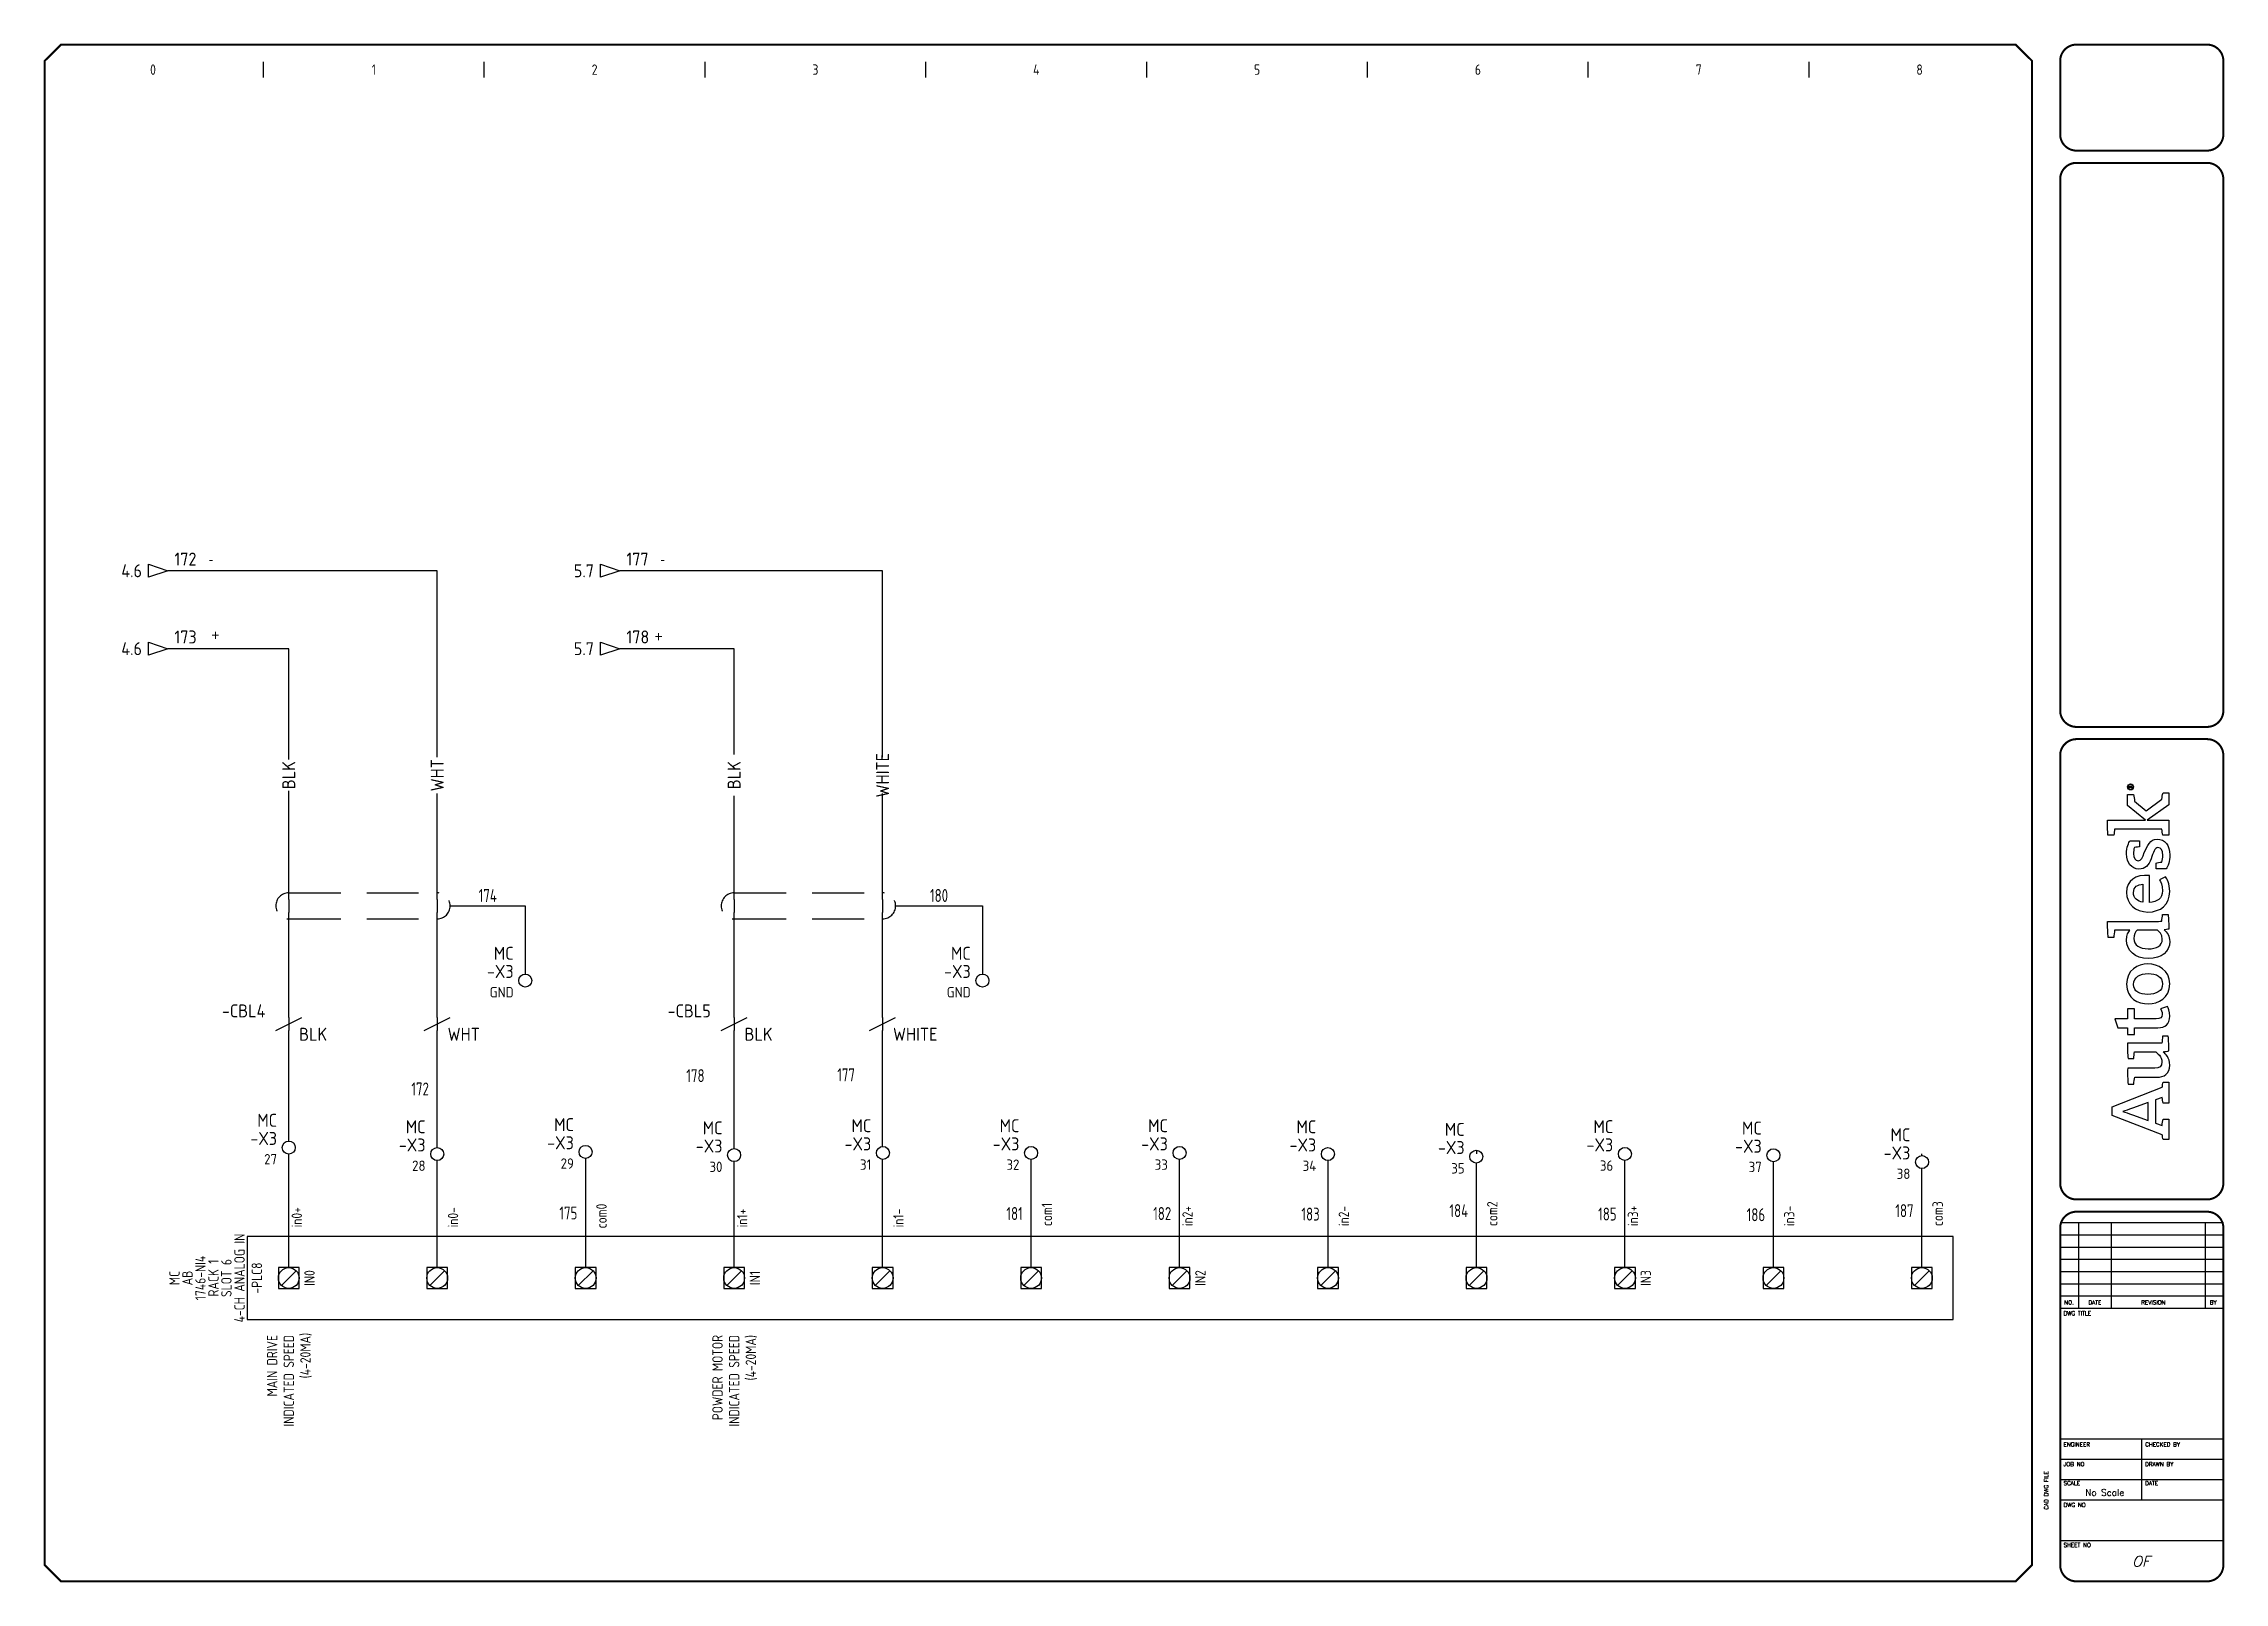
# Model space of a CAD drawing. Extents: x 0 to 840, y 0 to 593.
import ezdxf
from ezdxf.enums import TextEntityAlignment as Align

# ---------------------------------------------------------------- set-up
doc = ezdxf.new("R2010")
doc.units = 0
doc.header["$LTSCALE"] = 10
doc.header["$MEASUREMENT"] = 0
doc.linetypes.add('DASHED', pattern=[0.75, 0.5, -0.25])
for name, color, linetype in [('BLK_1.0mm^2', 7, 'Continuous'), ('DESC', 150, 'Continuous'), ('GRN_2.5mm^2', 3, 'Continuous'), ('GRY_0.5mm^2', 9, 'Continuous'), ('LAYER_1', 160, 'Continuous'), ('LINK', 9, 'DASHED'), ('LOC', 8, 'Continuous'), ('MISC', 7, 'Continuous'), ('SYMS', 7, 'Continuous'), ('TAGS', 150, 'Continuous'), ('TERMS', 123, 'Continuous'), ('TITLE', 7, 'Continuous'), ('WHT_1.0mm^2', 7, 'Continuous'), ('WIRENO', 72, 'Continuous'), ('WIREREF_DEST', 52, 'Continuous'), ('XREF', 7, 'Continuous')]:
    doc.layers.add(name, color=color, linetype=linetype)
doc.styles.add('ITALIC', font='ITALIC')
doc.styles.add('SIMPLEX', font='simplex')
doc.styles.add('WD_IEC', font='isocp2.shx', dxfattribs={"width": 0.9, "height": 4})

msp = doc.modelspace()

# ---------------------------------------------------------------- texts
at = {"ltscale": 4}
for s, p in [('-', (63.96, 392.41)), ('-', (237.75, 392.41)), ('+', (64.95, 363.24)), ('+', (235.58, 362.72))]:
    msp.add_text(s, height=4, dxfattribs=at).set_placement(p)

# ---------------------------------------------------------------- blocks, each defined once
blk = doc.blocks.new('PLCIO_4CA3')
at = {"layer": 'SYMS', "ltscale": 4}
for p, q in [((-16, 16), (-16, -16)), ((640.65, 16), (-16, 16)), ((640.65, -16), (640.65, 16)), ((-16, -16), (640.65, -16))]:
    blk.add_line(p, q, dxfattribs=at)
at = {"layer": 'SYMS'}
for p, q in [((-4, 4), (-4, -4)), ((4, 4), (-4, 4)), ((-4, 4), (-4, -4)), ((4, 4), (-4, 4)), ((-2.83, -2.83), (2.83, 2.83)), ((4, -4), (4, 4)), ((4, -4), (4, 4)), ((53.15, 4), (53.15, -4)), ((61.15, 4), (53.15, 4)), ((53.15, 4), (53.15, -4)), ((61.15, 4), (53.15, 4)), ((54.32, -2.83), (59.98, 2.83)), ((61.15, -4), (61.15, 4)), ((61.15, -4), (61.15, 4)), ((110.3, 4), (110.3, -4)), ((118.3, 4), (110.3, 4)), ((110.3, 4), (110.3, -4)), ((118.3, 4), (110.3, 4)), ((111.47, -2.83), (117.13, 2.83)), ((118.3, -4), (118.3, 4)), ((118.3, -4), (118.3, 4)), ((167.45, 4), (167.45, -4)), ((175.45, 4), (167.45, 4)), ((167.45, 4), (167.45, -4)), ((175.45, 4), (167.45, 4)), ((168.62, -2.83), (174.28, 2.83)), ((175.45, -4), (175.45, 4)), ((175.45, -4), (175.45, 4)), ((224.6, 4), (224.6, -4)), ((232.6, 4), (224.6, 4)), ((224.6, 4), (224.6, -4)), ((232.6, 4), (224.6, 4)), ((225.77, -2.83), (231.43, 2.83)), ((232.6, -4), (232.6, 4)), ((232.6, -4), (232.6, 4)), ((281.75, 4), (281.75, -4)), ((289.75, 4), (281.75, 4)), ((281.75, 4), (281.75, -4)), ((289.75, 4), (281.75, 4)), ((282.92, -2.83), (288.58, 2.83)), ((289.75, -4), (289.75, 4)), ((289.75, -4), (289.75, 4)), ((338.9, 4), (338.9, -4)), ((346.9, 4), (338.9, 4)), ((338.9, 4), (338.9, -4)), ((346.9, 4), (338.9, 4)), ((340.07, -2.83), (345.73, 2.83)), ((346.9, -4), (346.9, 4)), ((346.9, -4), (346.9, 4)), ((396.05, 4), (396.05, -4)), ((404.05, 4), (396.05, 4)), ((396.05, 4), (396.05, -4)), ((404.05, 4), (396.05, 4)), ((397.22, -2.83), (402.88, 2.83)), ((404.05, -4), (404.05, 4)), ((404.05, -4), (404.05, 4)), ((453.2, 4), (453.2, -4)), ((461.2, 4), (453.2, 4)), ((453.2, 4), (453.2, -4)), ((461.2, 4), (453.2, 4)), ((454.37, -2.83), (460.03, 2.83)), ((461.2, -4), (461.2, 4)), ((461.2, -4), (461.2, 4)), ((510.35, 4), (510.35, -4)), ((518.35, 4), (510.35, 4)), ((510.35, 4), (510.35, -4)), ((518.35, 4), (510.35, 4)), ((511.52, -2.83), (517.18, 2.83)), ((518.35, -4), (518.35, 4)), ((518.35, -4), (518.35, 4)), ((567.5, 4), (567.5, -4)), ((575.5, 4), (567.5, 4)), ((567.5, 4), (567.5, -4)), ((575.5, 4), (567.5, 4)), ((568.67, -2.83), (574.33, 2.83)), ((575.5, -4), (575.5, 4)), ((575.5, -4), (575.5, 4)), ((624.65, 4), (624.65, -4)), ((632.65, 4), (624.65, 4)), ((624.65, 4), (624.65, -4)), ((632.65, 4), (624.65, 4)), ((625.82, -2.83), (631.48, 2.83)), ((632.65, -4), (632.65, 4)), ((632.65, -4), (632.65, 4)), ((-4, -4), (4, -4)), ((-4, -4), (4, -4)), ((53.15, -4), (61.15, -4)), ((53.15, -4), (61.15, -4)), ((110.3, -4), (118.3, -4)), ((110.3, -4), (118.3, -4)), ((167.45, -4), (175.45, -4)), ((167.45, -4), (175.45, -4)), ((224.6, -4), (232.6, -4)), ((224.6, -4), (232.6, -4)), ((281.75, -4), (289.75, -4)), ((281.75, -4), (289.75, -4)), ((338.9, -4), (346.9, -4)), ((338.9, -4), (346.9, -4)), ((396.05, -4), (404.05, -4)), ((396.05, -4), (404.05, -4)), ((453.2, -4), (461.2, -4)), ((453.2, -4), (461.2, -4)), ((510.35, -4), (518.35, -4)), ((510.35, -4), (518.35, -4)), ((567.5, -4), (575.5, -4)), ((567.5, -4), (575.5, -4)), ((624.65, -4), (632.65, -4)), ((624.65, -4), (632.65, -4))]:
    blk.add_line(p, q, dxfattribs=at)
for centre in [(0, 0), (57.15, 0), (114.3, 0), (171.45, 0), (228.6, 0), (285.75, 0), (342.9, 0), (400.05, 0), (457.2, 0), (514.35, 0), (571.5, 0), (628.65, 0)]:
    blk.add_circle(centre, 4, dxfattribs=at)
at = {"layer": 'SYMS', "style": 'WD_IEC', "width": 0.9}
for tag, p in [('TERMDESC01', (1.08, 6)), ('TERMDESC02', (61.23, 6)), ('TERMDESC03', (118.38, 6)), ('TERMDESC04', (172.53, 6)), ('TERMDESC05', (232.68, 6)), ('TERMDESC06', (289.83, 6)), ('TERMDESC07', (343.98, 6)), ('TERMDESC08', (404.13, 6)), ('TERMDESC09', (461.28, 6)), ('TERMDESC10', (515.43, 6)), ('TERMDESC11', (575.58, 6)), ('TERMDESC12', (632.73, 6))]:
    blk.add_attdef(tag, text='', height=4, rotation=90, dxfattribs=at).set_placement(p, align=Align.TOP_LEFT)
at = {"layer": 'SYMS', "style": 'WD_IEC'}
for tag, width, p in [('INST', 0.8, (-47, 0)), ('LOC', 0.8, (-42, 0)), ('MFG', 0.8, (-37, 0)), ('CAT', 0.8, (-32, 0)), ('LINE1', 0.9, (-27, 0)), ('LINE2', 0.9, (-22, 0)), ('DESC', 0.9, (-16.95, 0)), ('TAG', 0.8, (-10.29, 0)), ('TERM01', 0.9, (-6, 0)), ('TERM01', 0.9, (-5, 0)), ('TERM02', 0.9, (51.15, 0)), ('TERM03', 0.9, (108.3, 0)), ('TERM04', 0.9, (165.45, 0)), ('TERM05', 0.9, (222.6, 0)), ('TERM06', 0.9, (279.75, 0)), ('TERM07', 0.9, (336.9, 0)), ('TERM08', 0.9, (394.05, 0)), ('TERM09', 0.9, (451.2, 0)), ('TERM10', 0.9, (508.35, 0)), ('TERM11', 0.9, (565.5, 0)), ('TERM12', 0.9, (622.65, 0))]:
    blk.add_attdef(tag, text='', height=4, rotation=90, dxfattribs=dict(at, width=width)).set_placement(p, align=Align.CENTER)
at = {"layer": 'SYMS', "style": 'WD_IEC', "width": 0.9, "flags": 1}
for tag, p in [('X2TERM01', (0, 4)), ('X2TERM02', (57.15, 4)), ('X2TERM03', (114.3, 4)), ('X2TERM04', (171.45, 4)), ('X2TERM05', (228.6, 4)), ('X2TERM06', (285.75, 4)), ('X2TERM07', (342.9, 4)), ('X2TERM08', (400.05, 4)), ('X2TERM09', (457.2, 4)), ('X2TERM10', (514.35, 4)), ('X2TERM11', (571.5, 4)), ('X2TERM12', (628.65, 4))]:
    blk.add_attdef(tag, text='', height=0.64, rotation=90, dxfattribs=at).set_placement(p, align=Align.RIGHT)
at = {"layer": 'SYMS', "style": 'WD_IEC', "width": 0.8}
for tag, p in [('TAGA01', (6, 0)), ('TAGA04', (177.45, 0)), ('TAGA07', (348.9, 0)), ('TAGA10', (520.35, 0))]:
    blk.add_attdef(tag, text='', height=4, rotation=90, dxfattribs=at).set_placement(p, align=Align.TOP_CENTER)
at = {"layer": 'SYMS', "linetype": 'Continuous', "style": 'WD_IEC', "width": 0.9, "flags": 9}
blk.add_attdef('ASSYCODE', text='', height=0.64, rotation=90, dxfattribs=at).set_placement((-34.28, -7.36), align=Align.CENTER)
at = {"layer": 'SYMS', "style": 'WD_IEC', "width": 0.9}
for tag, p in [('DESCA01', (-3, -37)), ('DESCB01', (2, -37)), ('DESCC01', (7, -37)), ('DESCD01', (12, -37)), ('DESCE01', (17, -37)), ('DESCA04', (168.45, -37)), ('DESCB04', (173.45, -37)), ('DESCC04', (178.45, -37)), ('DESCD04', (183.45, -37)), ('DESCE04', (188.45, -37)), ('DESCA07', (339.9, -37)), ('DESCB07', (344.9, -37)), ('DESCC07', (349.9, -37)), ('DESCD07', (354.9, -37)), ('DESCE07', (359.9, -37)), ('DESCA10', (511.35, -37)), ('DESCB10', (516.35, -37)), ('DESCC10', (521.35, -37)), ('DESCD10', (526.35, -37)), ('DESCE10', (531.35, -37))]:
    blk.add_attdef(tag, text='', height=4, rotation=90, dxfattribs=at).set_placement(p, align=Align.RIGHT)
blk = doc.blocks.new('VW02')
for p, q in [((-2.5, -1.25), (2.5, 1.25)), ((0, 1.25), (0, -1.25))]:
    blk.add_line(p, q)
at = {"style": 'WD_IEC', "flags": 1}
for tag, height, p in [('INST', 2.5, (-4.5, 8.25)), ('LOC', 2.5, (-4.5, 4.75)), ('XREF', 2.7, (-4.5, -3.75)), ('DESC1', 2.5, (-4.5, -7.75)), ('DESC3', 2.5, (-4.5, -14.75)), ('DESC2', 2.5, (-4.5, -11.25))]:
    blk.add_attdef(tag, text='', height=height, dxfattribs=at).set_placement(p, align=Align.RIGHT)
at = {"style": 'WD_IEC'}
blk.add_attdef('TAG2', text='', height=2.5, dxfattribs=at).set_placement((-4.5, 1.25), align=Align.RIGHT)
at = {"style": 'WD_IEC', "flags": 1}
for tag, p, height in [('X4LINK', (-1, 0), 0.32), ('X2TERM01', (0, 1.25), 0.32), ('X1LINK', (1, 0), 0.32), ('X8TERM01', (0, -1.25), 0.32), ('FAMILY', (3.06, -11.76), 1)]:
    blk.add_attdef(tag, p, '', height=height, dxfattribs=at)
at = {"style": 'WD_IEC'}
blk.add_attdef('RATING1', text='', height=2.5, dxfattribs=at).set_placement((2, -2), align=Align.MIDDLE_LEFT)
blk = doc.blocks.new('VT0_LGENERIC')
at = {"style": 'WD_IEC'}
blk.add_attdef('COLOR', text='', height=2.5, rotation=90, dxfattribs=at).set_placement((0, 0), align=Align.MIDDLE_CENTER)
at = {"style": 'WD_IEC', "flags": 1}
for tag, p, height in [('X2TERM01', (0, 4), 0.16), ('X2_TINY_DOT_DONT_REMOVE', (0, 4), 0.0001), ('X8TERM01', (0, -4), 0.16), ('X8_TINY_DOT_DONT_REMOVE', (0, -4), 0.0001)]:
    blk.add_attdef(tag, p, '', height=height, rotation=90, dxfattribs=at)
blk = doc.blocks.new('VW01')
for p, q in [((-2.5, -1.25), (2.5, 1.25)), ((0, 1.25), (0, -1.25))]:
    blk.add_line(p, q)
at = {"style": 'WD_IEC', "flags": 1}
for tag, height, p in [('INST', 2.5, (-4.5, 8.25)), ('LOC', 2.5, (-4.5, 4.75)), ('XREF', 2.7, (-4.5, -3.75)), ('DESC1', 2.5, (-4.5, -7.75)), ('DESC3', 2.5, (-4.5, -14.75)), ('DESC2', 2.5, (-4.5, -11.25))]:
    blk.add_attdef(tag, text='', height=height, dxfattribs=at).set_placement(p, align=Align.RIGHT)
at = {"style": 'WD_IEC'}
blk.add_attdef('TAG1', text='', height=2.5, dxfattribs=at).set_placement((-4.5, 1.25), align=Align.RIGHT)
at = {"style": 'WD_IEC', "flags": 1}
for tag, p, height in [('X4LINK', (-1, 0), 0.32), ('X2TERM01', (0, 1.25), 0.32), ('X1LINK', (1, 0), 0.32), ('X8TERM01', (0, -1.25), 0.32), ('MFG', (3.06, -7.26), 1), ('CAT', (3.06, -8.76), 1), ('ASSYCODE', (3.06, -10.26), 1), ('FAMILY', (3.06, -11.76), 1), ('CATDESC', (3.06, -13.26), 1)]:
    blk.add_attdef(tag, p, '', height=height, dxfattribs=at)
at = {"style": 'WD_IEC'}
blk.add_attdef('RATING1', text='', height=2.5, dxfattribs=at).set_placement((2, -2), align=Align.MIDDLE_LEFT)
blk = doc.blocks.new('VS0_11')
blk.add_line((0, 1.25), (0, -1.25))
at = {"linetype": 'DASHED'}
blk.add_arc((0, 0), 2.5, 90, 270, dxfattribs=at)
at = {"style": 'WD_IEC', "flags": 1}
for tag, p in [('X1LINKR', (0, 2.5)), ('X2TERM01', (0, 1.25)), ('X8TERM01', (0, -1.25)), ('X1LINKL', (0, -2.5))]:
    blk.add_attdef(tag, p, '', height=0.32, dxfattribs=at)
blk = doc.blocks.new('VS0_21')
blk.add_line((0, 1.25), (0, -1.25))
at = {"linetype": 'DASHED'}
blk.add_arc((0, 0), 2.5, 270, 90, dxfattribs=at)
at = {"style": 'WD_IEC', "flags": 1}
blk.add_attdef('X1TERMDESC02', text='', height=2, rotation=90, dxfattribs=at).set_placement((3.76, 0.25), align=Align.TOP_LEFT)
for tag, p in [('WD_NOTJUMPERED', (2.5, 1.79)), ('X1TERM02', (2.5, 0))]:
    blk.add_attdef(tag, p, '', height=0.32, rotation=90, dxfattribs=at)
for tag, p in [('X4LINKR', (0, 2.5)), ('X2TERM01', (0, 1.25)), ('X8TERM01', (0, -1.25)), ('X4LINKL', (0, -2.5))]:
    blk.add_attdef(tag, p, '', height=0.32, dxfattribs=at)
blk = doc.blocks.new('AI9-BLK2')
at = {"layer": 'LAYER_1', "color": 7}
blk.add_circle((0, 0), 2.03, dxfattribs=at)
blk.add_open_spline([(1.7, 0), (1.7, -1), (1, -1.8), (0, -1.8), (-1, -1.8), (-1.7, -1), (-1.7, 0), (-1.7, 1), (-1, 1.8), (0, 1.8), (1, 1.8), (1.7, 1), (1.7, 0)], degree=3, knots=[0, 0, 0, 0, 1, 1, 1, 2, 2, 2, 3, 3, 3, 4, 4, 4, 4], dxfattribs=at)
blk = doc.blocks.new('AI9-BLK1')
at = {"layer": 'LAYER_1', "color": 7}
for points, knots in [([(0.7, -1.1), (0.7, -1.1), (0.2, -0.4), (0.2, -0.4), (0.1, -0.2), (0, -0.2), (-0.1, -0.1), (0.3, 0), (0.5, 0.2), (0.5, 0.5), (0.5, 0.8), (0.3, 1.1), (-0.2, 1.1), (-0.2, 1.1), (-0.8, 1.1), (-0.8, 1.1), (-0.8, 1.1), (-0.8, -1.1), (-0.8, -1.1), (-0.8, -1.1), (-0.5, -1.1), (-0.5, -1.1), (-0.5, -1.1), (-0.5, -0.1), (-0.5, -0.1), (-0.4, -0.1), (-0.3, -0.2), (-0.2, -0.3), (-0.2, -0.3), (0.3, -1.1), (0.3, -1.1), (0.3, -1.1), (0.7, -1.1), (0.7, -1.1)], [0, 0, 0, 0, 1, 1, 1, 2, 2, 2, 3, 3, 3, 4, 4, 4, 5, 5, 5, 6, 6, 6, 7, 7, 7, 8, 8, 8, 9, 9, 9, 10, 10, 10, 11, 11, 11, 11]), ([(0.2, 0.5), (0.2, 0.2), (-0.1, 0.1), (-0.3, 0.1), (-0.3, 0.1), (-0.5, 0.1), (-0.5, 0.1), (-0.5, 0.1), (-0.5, 0.8), (-0.5, 0.8), (-0.5, 0.8), (-0.2, 0.8), (-0.2, 0.8), (0.1, 0.8), (0.2, 0.7), (0.2, 0.5)], [0, 0, 0, 0, 1, 1, 1, 2, 2, 2, 3, 3, 3, 4, 4, 4, 5, 5, 5, 5])]:
    blk.add_open_spline(points, degree=3, knots=knots, dxfattribs=at)
blk = doc.blocks.new('LOGO')
for points, knots in [([(35.2, 4.3), (35.2, 4.3), (22.1, 38.1), (22.1, 38.1), (22.1, 38.1), (16.1, 38.1), (16.1, 38.1), (16.1, 38.1), (3.2, 4.3), (3.2, 4.3), (2.2, 4.2), (0.9, 4), (0, 3.7), (0, 3.7), (0, 0), (0, 0), (0, 0), (13.7, 0), (13.7, 0), (13.7, 0), (13.7, 3.7), (13.7, 3.7), (12.4, 4), (10.9, 4.3), (9.5, 4.4), (9.5, 4.4), (11.1, 8.8), (11.1, 8.8), (11.1, 8.8), (26.8, 8.8), (26.8, 8.8), (26.8, 8.8), (28.4, 4.3), (28.4, 4.3), (27, 4.2), (25.8, 4), (24.5, 3.7), (24.5, 3.7), (24.5, 0), (24.5, 0), (24.5, 0), (38.7, 0), (38.7, 0), (38.7, 0), (38.7, 3.7), (38.7, 3.7), (37.9, 3.9), (36, 4.3), (35.2, 4.3)], [0, 0, 0, 0, 1, 1, 1, 2, 2, 2, 3, 3, 3, 4, 4, 4, 5, 5, 5, 6, 6, 6, 7, 7, 7, 8, 8, 8, 9, 9, 9, 10, 10, 10, 11, 11, 11, 12, 12, 12, 13, 13, 13, 14, 14, 14, 15, 15, 15, 16, 16, 16, 16]), ([(12.8, 13.8), (12.8, 13.8), (16.6, 24.3), (16.6, 24.3), (17.8, 27.5), (18.2, 28.8), (18.8, 30.9), (18.8, 30.9), (18.9, 30.9), (18.9, 30.9), (19.6, 28.9), (20, 27.5), (21.1, 24.3), (21.1, 24.3), (24.9, 13.8), (24.9, 13.8), (24.9, 13.8), (12.8, 13.8), (12.8, 13.8)], [0, 0, 0, 0, 1, 1, 1, 2, 2, 2, 3, 3, 3, 4, 4, 4, 5, 5, 5, 6, 6, 6, 6]), ([(70.8, 23.1), (70.8, 23.1), (70.8, 27.7), (70.8, 27.7), (70.8, 27.7), (75.3, 27.7), (75.3, 27.7), (75.3, 27.7), (75.3, 34.3), (75.3, 34.3), (75.3, 34.3), (81.3, 36.2), (81.3, 36.2), (81.3, 36.2), (81.3, 27.7), (81.3, 27.7), (81.3, 27.7), (88, 27.7), (88, 27.7), (88, 27.7), (88, 23.1), (88, 23.1), (88, 23.1), (81.3, 23.1), (81.3, 23.1), (81.3, 23.1), (81.3, 8.4), (81.3, 8.4), (81.3, 5.6), (82.1, 4.3), (84.3, 4.3), (86, 4.3), (87.5, 5.1), (88, 5.5), (88, 5.5), (89.7, 0.9), (89.7, 0.9), (88.7, 0.3), (86.5, -0.7), (83.2, -0.7), (77.6, -0.7), (75.3, 2.4), (75.3, 7.4), (75.3, 7.4), (75.3, 23.1), (75.3, 23.1), (75.3, 23.1), (70.8, 23.1), (70.8, 23.1)], [0, 0, 0, 0, 1, 1, 1, 2, 2, 2, 3, 3, 3, 4, 4, 4, 5, 5, 5, 6, 6, 6, 7, 7, 7, 8, 8, 8, 9, 9, 9, 10, 10, 10, 11, 11, 11, 12, 12, 12, 13, 13, 13, 14, 14, 14, 15, 15, 15, 16, 16, 16, 16]), ([(147.1, 4.7), (147.1, 5.4), (147, 6.1), (147, 6.9), (147, 6.9), (147, 41.1), (147, 41.1), (143.4, 41.2), (139.3, 41), (136.1, 40.7), (136.1, 40.7), (136.1, 37), (136.1, 37), (137.7, 36.8), (139.6, 36.6), (141, 36.4), (141, 36.4), (141, 36.4), (141, 36.4), (141, 36.4), (141, 26.2), (141, 26.2), (140, 27.1), (138, 28.4), (134.3, 28.4), (127.3, 28.4), (122, 22.6), (122, 13.8), (122, 4.5), (126.6, -0.7), (133.4, -0.7), (137.1, -0.7), (139.6, 1.1), (141.3, 3.1), (141.3, 2.1), (141.6, 0.6), (141.8, 0), (145.2, -0.2), (148.7, 0.1), (151.7, 0.4), (151.7, 0.4), (151.7, 4.1), (151.7, 4.1), (150.2, 4.2), (148.4, 4.5), (147.1, 4.7)], [0, 0, 0, 0, 1, 1, 1, 2, 2, 2, 3, 3, 3, 4, 4, 4, 5, 5, 5, 6, 6, 6, 7, 7, 7, 8, 8, 8, 9, 9, 9, 10, 10, 10, 11, 11, 11, 12, 12, 12, 13, 13, 13, 14, 14, 14, 15, 15, 15, 15]), ([(229.4, 4.6), (229.4, 4.6), (221.5, 15.2), (221.5, 15.2), (221.5, 15.2), (228, 23), (228, 23), (229.4, 23.1), (231.3, 23.3), (232.4, 23.6), (232.4, 23.6), (232.4, 27.7), (232.4, 27.7), (232.4, 27.7), (225, 27.7), (225, 27.7), (225, 27.7), (215.2, 15.6), (215.2, 15.6), (215.2, 15.6), (215.2, 41.2), (215.2, 41.2), (211.8, 41.3), (208.2, 41.2), (205.1, 40.9), (205.1, 40.9), (205.1, 36.9), (205.1, 36.9), (206.5, 36.8), (208, 36.6), (209.1, 36.5), (209.1, 36.5), (209.1, 4.5), (209.1, 4.5), (207.8, 4.4), (206.3, 4.2), (205.1, 4), (205.1, 4), (205.1, 0), (205.1, 0), (205.1, 0), (215.2, 0), (215.2, 0), (215.2, 0), (215.2, 14.5), (215.2, 14.5), (215.2, 14.5), (225.6, 0), (225.6, 0), (225.6, 0), (233.7, 0), (233.7, 0), (233.7, 0), (233.7, 3.8), (233.7, 3.8), (232.2, 4.2), (230.6, 4.4), (229.4, 4.6)], [0, 0, 0, 0, 1, 1, 1, 2, 2, 2, 3, 3, 3, 4, 4, 4, 5, 5, 5, 6, 6, 6, 7, 7, 7, 8, 8, 8, 9, 9, 9, 10, 10, 10, 11, 11, 11, 12, 12, 12, 13, 13, 13, 14, 14, 14, 15, 15, 15, 16, 16, 16, 17, 17, 17, 18, 18, 18, 19, 19, 19, 19]), ([(59.7, -0.1), (59.5, 0.6), (59.2, 2.6), (59.1, 3.8), (57.8, 2), (54.9, -0.7), (50.2, -0.7), (44.2, -0.7), (42, 3.1), (42, 8.1), (42, 8.1), (42, 22.9), (42, 22.9), (40.6, 23.2), (38.8, 23.4), (37.3, 23.5), (37.3, 23.5), (37.3, 27.3), (37.3, 27.3), (40.3, 27.6), (44.4, 27.8), (48, 27.6), (48, 27.6), (48, 9.3), (48, 9.3), (48, 6.2), (49.1, 4.5), (52.3, 4.5), (55.8, 4.5), (58.4, 7.9), (59, 8.6), (59, 8.6), (59, 23), (59, 23), (57.8, 23.2), (56, 23.4), (54.6, 23.5), (54.6, 23.5), (54.6, 27.3), (54.6, 27.3), (57.6, 27.7), (61.5, 27.8), (65, 27.7), (65, 27.7), (65, 4.6), (65, 4.6), (66.3, 4.4), (68.1, 4.2), (69.6, 4.1), (69.6, 4.1), (69.6, 0.3), (69.6, 0.3), (66.7, 0), (63, -0.2), (59.7, -0.1)], [0, 0, 0, 0, 1, 1, 1, 2, 2, 2, 3, 3, 3, 4, 4, 4, 5, 5, 5, 6, 6, 6, 7, 7, 7, 8, 8, 8, 9, 9, 9, 10, 10, 10, 11, 11, 11, 12, 12, 12, 13, 13, 13, 14, 14, 14, 15, 15, 15, 16, 16, 16, 17, 17, 17, 18, 18, 18, 18]), ([(104.8, -0.7), (95.2, -0.7), (91.4, 7), (91.4, 13.8), (91.4, 20.6), (95.1, 28.4), (104.6, 28.4), (114.1, 28.4), (118.3, 20.8), (118.3, 14), (118.3, 7.2), (114.2, -0.7), (104.8, -0.7)], [0, 0, 0, 0, 1, 1, 1, 2, 2, 2, 3, 3, 3, 4, 4, 4, 4]), ([(104.5, 23.6), (99.6, 23.6), (97.8, 19.5), (97.8, 14), (97.8, 8.5), (99.9, 4.1), (104.8, 4.1), (109.8, 4.1), (111.8, 8.2), (111.8, 13.8), (111.8, 19.3), (109.5, 23.6), (104.5, 23.6)], [0, 0, 0, 0, 1, 1, 1, 2, 2, 2, 3, 3, 3, 4, 4, 4, 4]), ([(141, 7.6), (140.3, 6.7), (138.2, 4.3), (135, 4.3), (130.5, 4.3), (128.5, 8.1), (128.5, 13.8), (128.5, 19.6), (130.9, 23.5), (135.4, 23.5), (138.3, 23.5), (139.9, 22.3), (141, 21.3), (141, 21.3), (141, 7.6), (141, 7.6)], [0, 0, 0, 0, 1, 1, 1, 2, 2, 2, 3, 3, 3, 4, 4, 4, 5, 5, 5, 5]), ([(167.6, 4.1), (171.4, 4.1), (173.8, 5.5), (175, 6.2), (175, 6.2), (177.1, 2.1), (177.1, 2.1), (175.5, 1.1), (172.6, -0.7), (167.2, -0.7), (158.2, -0.7), (153.3, 5.5), (153.3, 14), (153.3, 22.5), (158.9, 28.4), (166.4, 28.4), (174.6, 28.4), (178.7, 22.5), (177.9, 12.9), (177.9, 12.9), (159.8, 12.9), (159.8, 12.9), (160, 7.9), (162.3, 4.1), (167.6, 4.1)], [0, 0, 0, 0, 1, 1, 1, 2, 2, 2, 3, 3, 3, 4, 4, 4, 5, 5, 5, 6, 6, 6, 7, 7, 7, 8, 8, 8, 8]), ([(172, 17.3), (171.9, 20.8), (170.4, 23.7), (166.3, 23.7), (162.6, 23.7), (160.6, 21.2), (159.9, 17.3), (159.9, 17.3), (172, 17.3), (172, 17.3)], [0, 0, 0, 0, 1, 1, 1, 2, 2, 2, 3, 3, 3, 3]), ([(193.3, 16.4), (190.2, 17.6), (187.8, 18.3), (187.8, 20.5), (187.8, 22.6), (189.9, 23.7), (192.6, 23.7), (194.1, 23.7), (195.6, 23.5), (196.8, 23.1), (196.9, 21.9), (197.1, 20.1), (197.3, 19.6), (197.3, 19.6), (201.3, 19.6), (201.3, 19.6), (201.3, 19.6), (201.3, 26.1), (201.3, 26.1), (200.2, 26.8), (197.1, 28.4), (192.4, 28.4), (186.5, 28.4), (182.2, 25), (182.2, 20.1), (182.2, 15.7), (184.9, 13.4), (189.1, 11.9), (193.4, 10.4), (196.7, 9.3), (196.7, 7.2), (196.7, 5.1), (195, 3.9), (191.4, 3.9), (189.9, 3.9), (188.1, 4.1), (187, 4.6), (186.9, 5.9), (186.6, 7.8), (186.3, 8.4), (186.3, 8.4), (182.3, 8.4), (182.3, 8.4), (182.3, 8.4), (182.3, 1.6), (182.3, 1.6), (182.3, 1.6), (182.3, 1.6), (182.3, 1.6), (184.1, 0.5), (187.5, -0.8), (191.8, -0.8), (198.3, -0.8), (202.4, 2.6), (202.4, 7.8), (202.4, 12.5), (197.8, 14.6), (193.3, 16.4)], [0, 0, 0, 0, 1, 1, 1, 2, 2, 2, 3, 3, 3, 4, 4, 4, 5, 5, 5, 6, 6, 6, 7, 7, 7, 8, 8, 8, 9, 9, 9, 10, 10, 10, 11, 11, 11, 12, 12, 12, 13, 13, 13, 14, 14, 14, 15, 15, 15, 16, 16, 16, 17, 17, 17, 18, 18, 18, 19, 19, 19, 19])]:
    blk.add_open_spline(points, degree=3, knots=knots)
for name, p in [('AI9-BLK2', (237.6, 25.7)), ('AI9-BLK1', (237.8, 25.7))]:
    blk.add_blockref(name, p)
blk = doc.blocks.new('acade_title')
at = {"layer": 'SYMS'}
for p, q in [((85, 580), (85, 586)), ((170, 580), (170, 586)), ((255, 580), (255, 586)), ((340, 580), (340, 586)), ((425, 580), (425, 586)), ((510, 580), (510, 586)), ((595, 580), (595, 586)), ((680, 580), (680, 586))]:
    blk.add_line(p, q, dxfattribs=at)
at = {"layer": 'TITLE'}
for p, q in [((765.79, 586.36), (765.79, 551.29)), ((776.63, 138.97), (839.44, 138.97)), ((783.7, 138.97), (783.7, 106)), ((796.26, 138.97), (796.26, 106)), ((832.38, 138.97), (832.38, 106)), ((776.63, 134.26), (839.44, 134.26)), ((776.63, 129.55), (839.44, 129.55)), ((776.63, 124.84), (839.44, 124.84)), ((776.63, 120.13), (839.44, 120.13)), ((776.63, 115.42), (839.44, 115.42)), ((776.63, 110.71), (839.44, 110.71)), ((776.63, 106), (839.44, 106)), ((765.79, 7.07), (765.79, 55.62)), ((776.63, 55.75), (839.44, 55.75)), ((808.04, 32.19), (808.04, 55.75)), ((776.63, 47.89), (839.44, 47.89)), ((776.63, 40.04), (839.44, 40.04)), ((776.63, 32.19), (839.44, 32.19)), ((776.63, 16.49), (839.44, 16.49))]:
    blk.add_line(p, q, dxfattribs=at)
at = {"layer": 'TITLE', "const_width": 0.784}
blk.add_lwpolyline([(765.79, 7.07), (765.79, 586.36), (759.5, 592.64), (7.07, 592.64), (0.79, 586.36), (0.79, 7.07), (7.07, 0.79), (759.5, 0.79)], close=True, dxfattribs=at)
for points in [[(782.91, 592.64, 0.414214), (776.63, 586.36, 0.414214)], [(839.44, 586.36, 0.414214), (833.16, 592.64, 0.414214)], [(776.63, 558.09, 0.414214), (782.91, 551.81, 0.414214)], [(833.16, 551.81, 0.414214), (839.44, 558.09, 0.414214)], [(782.91, 547.1, 0.414214), (776.63, 540.82, 0.414214)], [(839.44, 540.82, 0.414214), (833.16, 547.1, 0.414214)], [(776.63, 336.15, 0.414214), (782.91, 329.87, 0.414214)], [(833.16, 329.87, 0.414214), (839.44, 336.15, 0.414214)], [(782.91, 325.16, 0.414214), (776.63, 318.88, 0.414214)], [(839.44, 318.88, 0.414214), (833.16, 325.16, 0.414214)], [(776.63, 154.15, 0.414214), (782.91, 147.87, 0.414214)], [(833.16, 147.87, 0.414214), (839.44, 154.15, 0.414214)], [(782.91, 143.16, 0.414214), (776.63, 136.88, 0.414214)], [(839.44, 136.88, 0.414214), (833.16, 143.16, 0.414214)], [(776.63, 7.07, 0.414214), (782.91, 0.79, 0.414214)], [(833.16, 0.79, 0.414214), (839.44, 7.07, 0.414214)]]:
    blk.add_lwpolyline(points, format="xyb", dxfattribs=at)
for points in [[(833.16, 592.64), (782.91, 592.64)], [(776.63, 586.36), (776.63, 558.09)], [(839.44, 586.36), (839.44, 558.09)], [(833.16, 551.81), (782.91, 551.81)], [(833.16, 547.1), (782.91, 547.1)], [(776.63, 540.82), (776.63, 336.15)], [(839.44, 540.82), (839.44, 336.15)], [(782.91, 329.87), (833.16, 329.87)], [(782.91, 325.16), (833.16, 325.16)], [(782.91, 147.87), (833.16, 147.87)], [(782.91, 143.16), (833.16, 143.16)], [(776.63, 136.88), (776.63, 7.07)], [(839.44, 136.88), (839.44, 7.07)], [(782.91, 0.79), (833.16, 0.79)]]:
    blk.add_lwpolyline(points, dxfattribs=at)
at = {"layer": 'TITLE', "color": 7, "const_width": 0.784}
for points in [[(776.63, 318.88), (776.63, 154.15)], [(839.44, 318.88), (839.44, 154.15)]]:
    blk.add_lwpolyline(points, dxfattribs=at)
at = {"xscale": 0.571500000000015, "yscale": 0.571500000000015, "zscale": 0.571500000000015, "rotation": 90}
blk.add_blockref('LOGO', (818.39, 170.97), dxfattribs=at)
at = {"layer": 'SYMS', "style": 'WD_IEC', "width": 0.9}
for s, p in [('0', (42.5, 581)), ('1', (127.5, 581)), ('2', (212.5, 581)), ('3', (297.5, 581)), ('4', (382.5, 581)), ('5', (467.5, 581)), ('6', (552.5, 581)), ('7', (637.5, 581)), ('8', (722.5, 581))]:
    blk.add_text(s, height=4, dxfattribs=at).set_placement(p, align=Align.CENTER)
at = {"layer": 'TITLE', "color": 1, "style": 'SIMPLEX'}
for s, p in [('DWG TITLE', (777.94, 103.25)), ('ENGINEER', (777.94, 52.74)), ('CHECKED BY', (809.35, 52.74)), ('JOB NO', (777.94, 45.15)), ('DRAWN BY', (809.35, 45.15)), ('SCALE', (777.94, 37.82)), ('DATE', (809.35, 37.82)), ('DWG NO', (777.94, 29.44)), ('SHEET NO', (777.94, 14))]:
    blk.add_text(s, height=1.57, dxfattribs=at).set_placement(p)
at = {"layer": 'TITLE', "color": 1}
for s, height, style, p in [('NO.', 1.57, 'SIMPLEX', (780.03, 108.22)), ('DATE', 1.57, 'SIMPLEX', (789.98, 108.22)), ('REVISION', 1.57, 'SIMPLEX', (812.49, 108.22)), ('BY', 1.57, 'SIMPLEX', (835.52, 108.22)), ('OF', 4, 'ITALIC', (807.77, 8.51))]:
    blk.add_text(s, height=height, dxfattribs=dict(at, style=style)).set_placement(p, align=Align.MIDDLE)
at = {"layer": 'TITLE', "color": 1, "style": 'SIMPLEX'}
blk.add_text('CAD DWG FILE', height=1.5703, rotation=90, dxfattribs=at).set_placement((772.05, 28.4))
at = {"layer": 'TITLE', "color": 1, "style": 'ITALIC'}
for tag, height, p in [('TITLE#1', 3, (806.47, 85.58)), ('TITLE#2', 3, (806.47, 80.5)), ('TITLE#3', 3, (806.47, 75.41)), ('TITLE#4', 3, (806.47, 70.33)), ('DWG#', 4, (806.47, 20.76))]:
    blk.add_attdef(tag, text='', height=height, dxfattribs=at).set_placement(p, align=Align.CENTER)
at = {"layer": 'TITLE', "color": 1, "style": 'SIMPLEX'}
blk.add_attdef('CAD#', (772.63, 49.19), '', height=2.5, rotation=90, dxfattribs=at)
at = {"layer": 'TITLE', "color": 1}
for tag, p, height, style in [('ENGINEER', (783.37, 49.19), 2.5, 'ITALIC'), ('CHKDBY', (813.2, 49.2), 2.5, 'ITALIC'), ('JOB#', (789.06, 41.3), 2.5, 'SIMPLEX'), ('DRAWNBY', (814.95, 41.3), 2.5, 'ITALIC'), ('SCALE', (786.29, 33.76), 2.5, 'SIMPLEX'), ('DATE', (812.8, 33.76), 2.5, 'SIMPLEX'), ('SHTS', (815.9, 6.29), 4, 'ITALIC')]:
    blk.add_attdef(tag, p, '', height=height, dxfattribs=dict(at, style=style))
at = {"layer": 'TITLE', "color": 1, "style": 'ITALIC'}
blk.add_attdef('SH#', text='', height=4, dxfattribs=at).set_placement((799.54, 6.29), align=Align.RIGHT)
at = {"layer": 'TITLE', "color": 7, "flags": 9}
blk.add_attdef('WD_TB', (782.91, 0.79), '', height=3.14, dxfattribs=at)
blk = doc.blocks.new('WD_WNH')
at = {"linetype": 'Continuous', "style": 'WD_IEC', "width": 0.8}
blk.add_attdef('WIRENO', text='', height=2.5, dxfattribs=at).set_placement((0, 0.75), align=Align.CENTER)
at = {"style": 'WD_IEC', "flags": 1}
for tag, p in [('W08USER', (0, 0.375)), ('W04USER', (0, 0.875)), ('W05USER', (0, 0.75)), ('W09USER', (0, 0.25)), ('W03USER', (0, 1)), ('W06USER', (0, 0.625)), ('W07USER', (0, 0.5)), ('W02USER', (0, 1.125)), ('W01USER', (0, 1.25)), ('W10USER', (0, 0.125))]:
    blk.add_attdef(tag, text='', height=0.08, dxfattribs=at).set_placement(p, align=Align.CENTER)
blk = doc.blocks.new('WD_WNV')
at = {"linetype": 'Continuous', "style": 'WD_IEC', "width": 0.8}
blk.add_attdef('WIRENO', text='', height=2.5, dxfattribs=at).set_placement((-1.6, 0), align=Align.MIDDLE_RIGHT)
at = {"style": 'WD_IEC', "flags": 1}
for tag, p in [('W08USER', (-1, 0.375)), ('W04USER', (-1, 0.875)), ('W05USER', (-1, 0.75)), ('W09USER', (-1, 0.25)), ('W03USER', (-1, 1)), ('W06USER', (-1, 0.625)), ('W07USER', (-1, 0.5)), ('W02USER', (-1, 1.125)), ('W01USER', (-1, 1.25)), ('W10USER', (-1, 0.125))]:
    blk.add_attdef(tag, text='', height=0.08, dxfattribs=at).set_placement(p, align=Align.CENTER)
blk = doc.blocks.new('HA1D3')
blk.add_lwpolyline([(0, 0), (-3.75, -1.25), (-3.75, 1.25)], close=True)
at = {"style": 'WD_IEC'}
blk.add_attdef('XREF', text='', height=2.5, dxfattribs=at).set_placement((-5, 0), align=Align.MIDDLE_RIGHT)
at = {"style": 'WD_IEC', "flags": 1}
blk.add_attdef('SIGCODE', text='', height=1, dxfattribs=at).set_placement((-2.5, 1.8), align=Align.RIGHT)
at = {"style": 'WD_IEC'}
for tag, p, height, flags in [('X1TERM01', (0, 0), 0.32, 1), ('WIRENO', (1.25, 1), 2.5, 8)]:
    blk.add_attdef(tag, p, '', height=height, dxfattribs=dict(at, flags=flags))
blk.add_attdef('DESC1', text='', height=2.5, dxfattribs=at).set_placement((1.25, -1), align=Align.TOP_LEFT)
blk = doc.blocks.new('VT0002')
blk.add_circle((0, 0), 1.25)
at = {"style": 'WD_IEC'}
for tag, p in [('INST', (-2.25, 7.5)), ('LOC', (-2.25, 4))]:
    blk.add_attdef(tag, text='', height=2.5, dxfattribs=at).set_placement(p, align=Align.RIGHT)
at = {"style": 'WD_IEC', "flags": 1}
for tag, p, height in [('ASSYCODE', (2.75, 10.75), 1), ('CATDESC', (2.75, 9.25), 1), ('MFG', (2.75, 7.25), 1.5), ('CAT', (2.75, 4.75), 1.5), ('X4TERM01', (-1.25, 0), 0.32), ('X4PIN01', (-1.25, 1), 0.4), ('X4TERMDESC01', (-1.25, 0.5), 0.4), ('X2TERM01', (0, 1.25), 0.32), ('X2PIN01', (0, 2.25), 0.4), ('X2TERMDESC01', (0, 1.75), 0.4), ('X8PIN01', (0, -0.25), 0.4), ('X1TERM01', (1.25, 0), 0.32), ('X1PIN01', (1.25, 1), 0.4), ('X1TERMDESC01', (1.25, 0.5), 0.4), ('X8TERM01', (0, -1.25), 0.32), ('X8TERMDESC01', (0, -0.75), 0.4), ('STRIPSEQ', (0, -3), 0.4), ('LINKTERM', (0, -2), 0.4)]:
    blk.add_attdef(tag, p, '', height=height, dxfattribs=at)
at = {"style": 'WD_IEC', "flags": 8}
for tag, height, p in [('TAGSTRIP', 2.5, (-2.25, 0.5)), ('TERM01', 2, (-2.25, -3.25))]:
    blk.add_attdef(tag, text='', height=height, dxfattribs=at).set_placement(p, align=Align.RIGHT)

# ---------------------------------------------------------------- linework, layer by layer
at = {"layer": 'BLK_1.0mm^2', "ltscale": 4}
for p, q in [((94.75, 360), (48.25, 360)), ((94.75, 317.27), (94.75, 360)), ((266.2, 360), (222.23, 360)), ((266.2, 319.26), (266.2, 360)), ((94.75, 263.44), (94.75, 305.24)), ((266.2, 263.44), (266.2, 303.26)), ((94.75, 218), (94.75, 258.44)), ((266.2, 218), (266.2, 258.44))]:
    msp.add_line(p, q, dxfattribs=at)
at = {"layer": 'GRN_2.5mm^2', "ltscale": 4}
for p, q in [((156.9, 260.94), (185.81, 260.94)), ((185.81, 260.94), (185.81, 234.68)), ((328.35, 260.94), (361.77, 260.94)), ((361.77, 260.94), (361.77, 234.68))]:
    msp.add_line(p, q, dxfattribs=at)
at = {"layer": 'GRY_0.5mm^2', "ltscale": 4}
for p, q in [((94.75, 170.37), (94.75, 213)), ((151.9, 167.86), (151.9, 213)), ((266.2, 167.45), (266.2, 213)), ((323.35, 168.28), (323.35, 213)), ((94.75, 121.62), (94.75, 165.37)), ((151.9, 121.62), (151.9, 162.86)), ((209.05, 121.62), (209.05, 163.7)), ((266.2, 121.62), (266.2, 162.45)), ((323.35, 121.62), (323.35, 163.28)), ((380.5, 121.62), (380.5, 163.28)), ((437.65, 121.62), (437.65, 163.28)), ((494.8, 121.62), (494.8, 162.86)), ((551.95, 166.86), (551.95, 165.5)), ((551.95, 121.62), (551.95, 161.86)), ((609.1, 121.62), (609.1, 162.9)), ((666.25, 121.62), (666.25, 162.38)), ((723.4, 164.78), (723.4, 165.5)), ((723.4, 121.62), (723.4, 159.78))]:
    msp.add_line(p, q, dxfattribs=at)
at = {"layer": 'LINK', "ltscale": 4}
for points in [[(94.75, 265.94), (151.9, 265.94)], [(266.2, 265.94), (323.35, 265.94)], [(94.75, 255.94), (151.9, 255.94)], [(266.2, 255.94), (323.35, 255.94)]]:
    msp.add_lwpolyline(points, dxfattribs=at)
at = {"layer": 'WHT_1.0mm^2', "ltscale": 4}
for p, q in [((151.9, 390), (48.25, 390)), ((151.91, 318.26), (151.9, 390)), ((323.35, 390), (222.23, 390)), ((323.35, 318.26), (323.35, 390)), ((151.9, 263.44), (151.91, 304.26)), ((323.35, 263.44), (323.35, 304.26)), ((151.9, 218), (151.9, 258.44)), ((323.35, 218), (323.35, 258.44))]:
    msp.add_line(p, q, dxfattribs=at)

# ---------------------------------------------------------------- block references
at = {"ltscale": 4}
ref = msp.add_blockref('acade_title', (0, 0), dxfattribs=at)
ref.add_attrib('SCALE', 'No Scale', (786.29, 33.76), dxfattribs={"layer": 'MISC', "color": 1, "height": 2.5, "style": 'SIMPLEX'})
at = {"layer": 'SYMS', "ltscale": 4}
ref = msp.add_blockref('HA1D3', (48.25, 390), dxfattribs=dict(at, xscale=2, yscale=2, zscale=2))
ref.add_attrib('WIRENO', '172', (50.75, 392), dxfattribs={"layer": 'WIREREF_DEST', "height": 5, "style": 'WD_IEC', "flags": 8})
ref.add_attrib('XREF', '4.6', dxfattribs={"layer": 'XREF', "height": 5, "style": 'WD_IEC'}).set_placement((38.25, 390), align=Align.MIDDLE_RIGHT)
ref = msp.add_blockref('HA1D3', (222.23, 390), dxfattribs=dict(at, xscale=2, yscale=2, zscale=2))
ref.add_attrib('WIRENO', '177', (224.73, 392), dxfattribs={"layer": 'WIREREF_DEST', "height": 5, "style": 'WD_IEC', "flags": 8})
ref.add_attrib('XREF', '5.7', dxfattribs={"layer": 'XREF', "height": 5, "style": 'WD_IEC'}).set_placement((212.23, 390), align=Align.MIDDLE_RIGHT)
ref = msp.add_blockref('HA1D3', (48.25, 360), dxfattribs=dict(at, xscale=2, yscale=2, zscale=2))
ref.add_attrib('WIRENO', '173', (50.75, 362), dxfattribs={"layer": 'WIREREF_DEST', "height": 5, "style": 'WD_IEC', "flags": 8})
ref.add_attrib('XREF', '4.6', dxfattribs={"layer": 'XREF', "height": 5, "style": 'WD_IEC'}).set_placement((38.25, 360), align=Align.MIDDLE_RIGHT)
ref = msp.add_blockref('HA1D3', (222.23, 360), dxfattribs=dict(at, xscale=2, yscale=2, zscale=2))
ref.add_attrib('WIRENO', '178', (224.73, 362), dxfattribs={"layer": 'WIREREF_DEST', "height": 5, "style": 'WD_IEC', "flags": 8})
ref.add_attrib('XREF', '5.7', dxfattribs={"layer": 'XREF', "height": 5, "style": 'WD_IEC'}).set_placement((212.23, 360), align=Align.MIDDLE_RIGHT)
ref = msp.add_blockref('VT0_LGENERIC', (323.35, 311.26), dxfattribs=dict(at, xscale=2, yscale=2, zscale=2))
ref.add_attrib('COLOR', 'WHITE', dxfattribs={"layer": 'MISC', "height": 5, "rotation": 90, "style": 'WD_IEC'}).set_placement((323.35, 311.26), align=Align.MIDDLE_CENTER)
ref = msp.add_blockref('VT0_LGENERIC', (94.75, 311.26), dxfattribs=dict(at, xscale=2, yscale=2, zscale=2))
ref.add_attrib('COLOR', 'BLK', dxfattribs={"layer": 'MISC', "height": 5, "rotation": 90, "style": 'WD_IEC'}).set_placement((94.75, 311.26), align=Align.MIDDLE_CENTER)
ref = msp.add_blockref('VT0_LGENERIC', (151.91, 311.26), dxfattribs=dict(at, xscale=2, yscale=2, zscale=2))
ref.add_attrib('COLOR', 'WHT', dxfattribs={"layer": 'MISC', "height": 5, "rotation": 90, "style": 'WD_IEC'}).set_placement((151.91, 311.26), align=Align.MIDDLE_CENTER)
ref = msp.add_blockref('VT0_LGENERIC', (266.18, 311.26), dxfattribs=dict(at, xscale=2, yscale=2, zscale=2))
ref.add_attrib('COLOR', 'BLK', dxfattribs={"layer": 'MISC', "height": 5, "rotation": 90, "style": 'WD_IEC'}).set_placement((266.18, 311.26), align=Align.MIDDLE_CENTER)
at = {"layer": 'SYMS', "ltscale": 4, "xscale": 2, "yscale": 2, "zscale": 2}
for name, p in [('VS0_11', (94.75, 260.94)), ('VS0_21', (151.9, 260.94)), ('VS0_11', (266.2, 260.94)), ('VS0_21', (323.35, 260.94))]:
    msp.add_blockref(name, p, dxfattribs=at)
at = {"layer": 'SYMS', "ltscale": 4}
ref = msp.add_blockref('VT0002', (185.81, 232.18), dxfattribs=dict(at, xscale=2, yscale=2, zscale=2))
ref.add_attrib('TAGSTRIP', '-X3', dxfattribs={"layer": 'TAGS', "height": 5, "style": 'WD_IEC', "flags": 8}).set_placement((181.31, 233.18), align=Align.RIGHT)
ref.add_attrib('LOC', 'MC', dxfattribs={"layer": 'LOC', "height": 5, "style": 'WD_IEC'}).set_placement((181.31, 240.18), align=Align.RIGHT)
ref.add_attrib('TERM01', 'GND', dxfattribs={"layer": 'TERMS', "height": 4, "style": 'WD_IEC', "flags": 8}).set_placement((181.31, 225.68), align=Align.RIGHT)
ref = msp.add_blockref('VT0002', (361.77, 232.18), dxfattribs=dict(at, xscale=2, yscale=2, zscale=2))
ref.add_attrib('TAGSTRIP', '-X3', dxfattribs={"layer": 'TAGS', "height": 5, "style": 'WD_IEC', "flags": 8}).set_placement((357.27, 233.18), align=Align.RIGHT)
ref.add_attrib('LOC', 'MC', dxfattribs={"layer": 'LOC', "height": 5, "style": 'WD_IEC'}).set_placement((357.27, 240.18), align=Align.RIGHT)
ref.add_attrib('TERM01', 'GND', dxfattribs={"layer": 'TERMS', "height": 4, "style": 'WD_IEC', "flags": 8}).set_placement((357.27, 225.68), align=Align.RIGHT)
ref = msp.add_blockref('VW01', (94.75, 215.5), dxfattribs=dict(at, xscale=2, yscale=2, zscale=2))
ref.add_attrib('TAG1', '-CBL4', dxfattribs={"layer": 'TAGS', "height": 5, "style": 'WD_IEC'}).set_placement((85.75, 218), align=Align.RIGHT)
ref.add_attrib('RATING1', 'BLK', dxfattribs={"layer": 'MISC', "height": 5, "style": 'WD_IEC'}).set_placement((98.75, 211.5), align=Align.MIDDLE_LEFT)
ref = msp.add_blockref('VW01', (266.2, 215.5), dxfattribs=dict(at, xscale=2, yscale=2, zscale=2))
ref.add_attrib('TAG1', '-CBL5', dxfattribs={"layer": 'TAGS', "height": 5, "style": 'WD_IEC'}).set_placement((257.2, 218), align=Align.RIGHT)
ref.add_attrib('RATING1', 'BLK', dxfattribs={"layer": 'MISC', "height": 5, "style": 'WD_IEC'}).set_placement((270.2, 211.5), align=Align.MIDDLE_LEFT)
ref = msp.add_blockref('VW02', (151.9, 215.5), dxfattribs=dict(at, xscale=2, yscale=2, zscale=2))
ref.add_attrib('RATING1', 'WHT', dxfattribs={"layer": 'MISC', "height": 5, "style": 'WD_IEC'}).set_placement((155.9, 211.5), align=Align.MIDDLE_LEFT)
ref = msp.add_blockref('VW02', (323.35, 215.5), dxfattribs=dict(at, xscale=2, yscale=2, zscale=2))
ref.add_attrib('RATING1', 'WHITE', dxfattribs={"layer": 'MISC', "height": 5, "style": 'WD_IEC'}).set_placement((327.35, 211.5), align=Align.MIDDLE_LEFT)
ref = msp.add_blockref('VT0002', (94.75, 167.87), dxfattribs=dict(at, xscale=2, yscale=2, zscale=2))
ref.add_attrib('TAGSTRIP', '-X3', dxfattribs={"layer": 'TAGS', "height": 5, "style": 'WD_IEC', "flags": 8}).set_placement((90.25, 168.87), align=Align.RIGHT)
ref.add_attrib('LOC', 'MC', dxfattribs={"layer": 'LOC', "height": 5, "style": 'WD_IEC'}).set_placement((90.25, 175.87), align=Align.RIGHT)
ref.add_attrib('TERM01', '27', dxfattribs={"layer": 'TERMS', "height": 4, "style": 'WD_IEC', "flags": 8}).set_placement((90.25, 161.37), align=Align.RIGHT)
ref = msp.add_blockref('VT0002', (151.9, 165.36), dxfattribs=dict(at, xscale=2, yscale=2, zscale=2))
ref.add_attrib('TAGSTRIP', '-X3', dxfattribs={"layer": 'TAGS', "height": 5, "style": 'WD_IEC', "flags": 8}).set_placement((147.4, 166.36), align=Align.RIGHT)
ref.add_attrib('LOC', 'MC', dxfattribs={"layer": 'LOC', "height": 5, "style": 'WD_IEC'}).set_placement((147.4, 173.36), align=Align.RIGHT)
ref.add_attrib('TERM01', '28', dxfattribs={"layer": 'TERMS', "height": 4, "style": 'WD_IEC', "flags": 8}).set_placement((147.4, 158.86), align=Align.RIGHT)
ref = msp.add_blockref('VT0002', (209, 166.2), dxfattribs=dict(at, xscale=2, yscale=2, zscale=2))
ref.add_attrib('TAGSTRIP', '-X3', dxfattribs={"layer": 'TAGS', "height": 5, "style": 'WD_IEC', "flags": 8}).set_placement((204.5, 167.2), align=Align.RIGHT)
ref.add_attrib('LOC', 'MC', dxfattribs={"layer": 'LOC', "height": 5, "style": 'WD_IEC'}).set_placement((204.5, 174.2), align=Align.RIGHT)
ref.add_attrib('TERM01', '29', dxfattribs={"layer": 'TERMS', "height": 4, "style": 'WD_IEC', "flags": 8}).set_placement((204.5, 159.7), align=Align.RIGHT)
ref = msp.add_blockref('VT0002', (266.2, 164.95), dxfattribs=dict(at, xscale=2, yscale=2, zscale=2))
ref.add_attrib('TAGSTRIP', '-X3', dxfattribs={"layer": 'TAGS', "height": 5, "style": 'WD_IEC', "flags": 8}).set_placement((261.7, 165.95), align=Align.RIGHT)
ref.add_attrib('LOC', 'MC', dxfattribs={"layer": 'LOC', "height": 5, "style": 'WD_IEC'}).set_placement((261.7, 172.95), align=Align.RIGHT)
ref.add_attrib('TERM01', '30', dxfattribs={"layer": 'TERMS', "height": 4, "style": 'WD_IEC', "flags": 8}).set_placement((261.7, 158.45), align=Align.RIGHT)
ref = msp.add_blockref('VT0002', (323.47, 165.78), dxfattribs=dict(at, xscale=2, yscale=2, zscale=2))
ref.add_attrib('TAGSTRIP', '-X3', dxfattribs={"layer": 'TAGS', "height": 5, "style": 'WD_IEC', "flags": 8}).set_placement((318.97, 166.78), align=Align.RIGHT)
ref.add_attrib('LOC', 'MC', dxfattribs={"layer": 'LOC', "height": 5, "style": 'WD_IEC'}).set_placement((318.97, 173.78), align=Align.RIGHT)
ref.add_attrib('TERM01', '31', dxfattribs={"layer": 'TERMS', "height": 4, "style": 'WD_IEC', "flags": 8}).set_placement((318.97, 159.28), align=Align.RIGHT)
ref = msp.add_blockref('VT0002', (380.5, 165.78), dxfattribs=dict(at, xscale=2, yscale=2, zscale=2))
ref.add_attrib('TAGSTRIP', '-X3', dxfattribs={"layer": 'TAGS', "height": 5, "style": 'WD_IEC', "flags": 8}).set_placement((376, 166.78), align=Align.RIGHT)
ref.add_attrib('LOC', 'MC', dxfattribs={"layer": 'LOC', "height": 5, "style": 'WD_IEC'}).set_placement((376, 173.78), align=Align.RIGHT)
ref.add_attrib('TERM01', '32', dxfattribs={"layer": 'TERMS', "height": 4, "style": 'WD_IEC', "flags": 8}).set_placement((376, 159.28), align=Align.RIGHT)
ref = msp.add_blockref('VT0002', (437.65, 165.78), dxfattribs=dict(at, xscale=2, yscale=2, zscale=2))
ref.add_attrib('TAGSTRIP', '-X3', dxfattribs={"layer": 'TAGS', "height": 5, "style": 'WD_IEC', "flags": 8}).set_placement((433.15, 166.78), align=Align.RIGHT)
ref.add_attrib('LOC', 'MC', dxfattribs={"layer": 'LOC', "height": 5, "style": 'WD_IEC'}).set_placement((433.15, 173.78), align=Align.RIGHT)
ref.add_attrib('TERM01', '33', dxfattribs={"layer": 'TERMS', "height": 4, "style": 'WD_IEC', "flags": 8}).set_placement((433.15, 159.28), align=Align.RIGHT)
ref = msp.add_blockref('VT0002', (494.76, 165.36), dxfattribs=dict(at, xscale=2, yscale=2, zscale=2))
ref.add_attrib('TAGSTRIP', '-X3', dxfattribs={"layer": 'TAGS', "height": 5, "style": 'WD_IEC', "flags": 8}).set_placement((490.26, 166.36), align=Align.RIGHT)
ref.add_attrib('LOC', 'MC', dxfattribs={"layer": 'LOC', "height": 5, "style": 'WD_IEC'}).set_placement((490.26, 173.36), align=Align.RIGHT)
ref.add_attrib('TERM01', '34', dxfattribs={"layer": 'TERMS', "height": 4, "style": 'WD_IEC', "flags": 8}).set_placement((490.26, 158.86), align=Align.RIGHT)
ref = msp.add_blockref('VT0002', (551.88, 164.36), dxfattribs=dict(at, xscale=2, yscale=2, zscale=2))
ref.add_attrib('TAGSTRIP', '-X3', dxfattribs={"layer": 'TAGS', "height": 5, "style": 'WD_IEC', "flags": 8}).set_placement((547.38, 165.36), align=Align.RIGHT)
ref.add_attrib('LOC', 'MC', dxfattribs={"layer": 'LOC', "height": 5, "style": 'WD_IEC'}).set_placement((547.38, 172.36), align=Align.RIGHT)
ref.add_attrib('TERM01', '35', dxfattribs={"layer": 'TERMS', "height": 4, "style": 'WD_IEC', "flags": 8}).set_placement((547.38, 157.86), align=Align.RIGHT)
ref = msp.add_blockref('VT0002', (609.07, 165.4), dxfattribs=dict(at, xscale=2, yscale=2, zscale=2))
ref.add_attrib('TAGSTRIP', '-X3', dxfattribs={"layer": 'TAGS', "height": 5, "style": 'WD_IEC', "flags": 8}).set_placement((604.57, 166.4), align=Align.RIGHT)
ref.add_attrib('LOC', 'MC', dxfattribs={"layer": 'LOC', "height": 5, "style": 'WD_IEC'}).set_placement((604.57, 173.4), align=Align.RIGHT)
ref.add_attrib('TERM01', '36', dxfattribs={"layer": 'TERMS', "height": 4, "style": 'WD_IEC', "flags": 8}).set_placement((604.57, 158.9), align=Align.RIGHT)
ref = msp.add_blockref('VT0002', (666.26, 164.88), dxfattribs=dict(at, xscale=2, yscale=2, zscale=2))
ref.add_attrib('TAGSTRIP', '-X3', dxfattribs={"layer": 'TAGS', "height": 5, "style": 'WD_IEC', "flags": 8}).set_placement((661.76, 165.88), align=Align.RIGHT)
ref.add_attrib('LOC', 'MC', dxfattribs={"layer": 'LOC', "height": 5, "style": 'WD_IEC'}).set_placement((661.76, 172.88), align=Align.RIGHT)
ref.add_attrib('TERM01', '37', dxfattribs={"layer": 'TERMS', "height": 4, "style": 'WD_IEC', "flags": 8}).set_placement((661.76, 158.38), align=Align.RIGHT)
ref = msp.add_blockref('VT0002', (723.45, 162.28), dxfattribs=dict(at, xscale=2, yscale=2, zscale=2))
ref.add_attrib('TAGSTRIP', '-X3', dxfattribs={"layer": 'TAGS', "height": 5, "style": 'WD_IEC', "flags": 8}).set_placement((718.95, 163.28), align=Align.RIGHT)
ref.add_attrib('LOC', 'MC', dxfattribs={"layer": 'LOC', "height": 5, "style": 'WD_IEC'}).set_placement((718.95, 170.28), align=Align.RIGHT)
ref.add_attrib('TERM01', '38', dxfattribs={"layer": 'TERMS', "height": 4, "style": 'WD_IEC', "flags": 8}).set_placement((718.95, 155.78), align=Align.RIGHT)
ref = msp.add_blockref('PLCIO_4CA3', (94.75, 117.62), dxfattribs=at)
ref.add_attrib('TAGA01', 'IN0', dxfattribs={"layer": 'TAGS', "height": 4, "rotation": 90, "style": 'WD_IEC', "width": 0.9}).set_placement((100.75, 117.62), align=Align.TOP_CENTER)
ref.add_attrib('DESCA01', 'MAIN DRIVE', dxfattribs={"layer": 'DESC', "height": 4, "rotation": 90, "style": 'WD_IEC', "width": 0.9}).set_placement((90.34, 95.7), align=Align.RIGHT)
ref.add_attrib('DESCB01', 'INDICATED SPEED', dxfattribs={"layer": 'DESC', "height": 4, "rotation": 90, "style": 'WD_IEC', "width": 0.9}).set_placement((96.75, 95.7), align=Align.RIGHT)
ref.add_attrib('TERMDESC01', 'in0+', dxfattribs={"layer": 'TERMS', "height": 4, "rotation": 90, "style": 'WD_IEC', "width": 0.9}).set_placement((95.83, 137.12), align=Align.TOP_LEFT)
ref.add_attrib('LINE1', 'RACK 1', dxfattribs={"layer": 'MISC', "height": 4, "rotation": 90, "style": 'WD_IEC', "width": 0.9}).set_placement((67.75, 117.62), align=Align.CENTER)
ref.add_attrib('LINE2', 'SLOT 6', dxfattribs={"layer": 'MISC', "height": 4, "rotation": 90, "style": 'WD_IEC', "width": 0.9}).set_placement((72.75, 117.62), align=Align.CENTER)
ref.add_attrib('MFG', 'AB', dxfattribs={"layer": 'MISC', "height": 4, "rotation": 90, "style": 'WD_IEC', "width": 0.9}).set_placement((57.75, 117.62), align=Align.CENTER)
ref.add_attrib('LOC', 'MC', dxfattribs={"layer": 'LOC', "height": 4, "rotation": 90, "style": 'WD_IEC', "width": 0.9}).set_placement((52.75, 117.62), align=Align.CENTER)
ref.add_attrib('CAT', '1746-NI4', dxfattribs={"layer": 'MISC', "height": 4, "rotation": 90, "style": 'WD_IEC', "width": 0.9}).set_placement((62.75, 117.62), align=Align.CENTER)
ref.add_attrib('DESC', '4-CH ANALOG IN', dxfattribs={"layer": 'DESC', "height": 4, "rotation": 90, "style": 'WD_IEC', "width": 0.9}).set_placement((77.8, 117.62), align=Align.CENTER)
ref.add_attrib('TAG', '-PLC8', dxfattribs={"layer": 'TAGS', "height": 4, "rotation": 90, "style": 'WD_IEC', "width": 0.9}).set_placement((84.46, 117.62), align=Align.CENTER)
ref.add_attrib('DESCC01', '(4-20MA)', dxfattribs={"layer": 'DESC', "height": 4, "rotation": 90, "style": 'WD_IEC', "width": 0.9}).set_placement((103.16, 96.51), align=Align.RIGHT)
ref.add_attrib('TERMDESC02', 'in0-', dxfattribs={"layer": 'TERMS', "height": 4, "rotation": 90, "style": 'WD_IEC', "width": 0.9}).set_placement((155.98, 137.12), align=Align.TOP_LEFT)
ref.add_attrib('TERMDESC03', 'com0', dxfattribs={"layer": 'TERMS', "height": 4, "rotation": 90, "style": 'WD_IEC', "width": 0.9}).set_placement((213.13, 136.75), align=Align.TOP_LEFT)
ref.add_attrib('TAGA04', 'IN1', dxfattribs={"layer": 'TAGS', "height": 4, "rotation": 90, "style": 'WD_IEC', "width": 0.9}).set_placement((272.2, 117.62), align=Align.TOP_CENTER)
ref.add_attrib('DESCA04', 'POWDER MOTOR', dxfattribs={"layer": 'DESC', "height": 4, "rotation": 90, "style": 'WD_IEC', "width": 0.9}).set_placement((261.79, 95.7), align=Align.RIGHT)
ref.add_attrib('DESCB04', 'INDICATED SPEED', dxfattribs={"layer": 'DESC', "height": 4, "rotation": 90, "style": 'WD_IEC', "width": 0.9}).set_placement((268.2, 95.7), align=Align.RIGHT)
ref.add_attrib('TERMDESC04', 'in1+', dxfattribs={"layer": 'TERMS', "height": 4, "rotation": 90, "style": 'WD_IEC', "width": 0.9}).set_placement((267.28, 137.12), align=Align.TOP_LEFT)
ref.add_attrib('DESCC04', '(4-20MA)', dxfattribs={"layer": 'DESC', "height": 4, "rotation": 90, "style": 'WD_IEC', "width": 0.9}).set_placement((274.61, 95.7), align=Align.RIGHT)
ref.add_attrib('TERMDESC05', 'in1-', dxfattribs={"layer": 'TERMS', "height": 4, "rotation": 90, "style": 'WD_IEC', "width": 0.9}).set_placement((327.43, 137.12), align=Align.TOP_LEFT)
ref.add_attrib('TERMDESC06', 'com1', dxfattribs={"layer": 'TERMS', "height": 4, "rotation": 90, "style": 'WD_IEC', "width": 0.9}).set_placement((384.58, 137.62), align=Align.TOP_LEFT)
ref.add_attrib('TAGA07', 'IN2', dxfattribs={"layer": 'TAGS', "height": 4, "rotation": 90, "style": 'WD_IEC', "width": 0.9}).set_placement((443.65, 117.62), align=Align.TOP_CENTER)
ref.add_attrib('TERMDESC07', 'in2+', dxfattribs={"layer": 'TERMS', "height": 4, "rotation": 90, "style": 'WD_IEC', "width": 0.9}).set_placement((438.73, 137.62), align=Align.TOP_LEFT)
ref.add_attrib('TERMDESC08', 'in2-', dxfattribs={"layer": 'TERMS', "height": 4, "rotation": 90, "style": 'WD_IEC', "width": 0.9}).set_placement((498.88, 137.62), align=Align.TOP_LEFT)
ref.add_attrib('TERMDESC09', 'com2', dxfattribs={"layer": 'TERMS', "height": 4, "rotation": 90, "style": 'WD_IEC', "width": 0.9}).set_placement((556.03, 137.62), align=Align.TOP_LEFT)
ref.add_attrib('TAGA10', 'IN3', dxfattribs={"layer": 'TAGS', "height": 4, "rotation": 90, "style": 'WD_IEC', "width": 0.9}).set_placement((615.1, 117.62), align=Align.TOP_CENTER)
ref.add_attrib('TERMDESC10', 'in3+', dxfattribs={"layer": 'TERMS', "height": 4, "rotation": 90, "style": 'WD_IEC', "width": 0.9}).set_placement((610.18, 137.62), align=Align.TOP_LEFT)
ref.add_attrib('TERMDESC11', 'in3-', dxfattribs={"layer": 'TERMS', "height": 4, "rotation": 90, "style": 'WD_IEC', "width": 0.9}).set_placement((670.33, 137.62), align=Align.TOP_LEFT)
ref.add_attrib('TERMDESC12', 'com3', dxfattribs={"layer": 'TERMS', "height": 4, "rotation": 90, "style": 'WD_IEC', "width": 0.9}).set_placement((727.48, 137.62), align=Align.TOP_LEFT)
at = {"layer": 'WIRENO', "ltscale": 4}
ref = msp.add_blockref('WD_WNH', (171.36, 260.94), dxfattribs=dict(at, xscale=2, yscale=2, zscale=2))
ref.add_attrib('WIRENO', '174', dxfattribs={"linetype": 'Continuous', "height": 5, "style": 'WD_IEC', "width": 0.8}).set_placement((171.36, 262.44), align=Align.CENTER)
ref = msp.add_blockref('WD_WNH', (345.06, 260.94), dxfattribs=dict(at, xscale=2, yscale=2, zscale=2))
ref.add_attrib('WIRENO', '180', dxfattribs={"linetype": 'Continuous', "height": 5, "style": 'WD_IEC', "width": 0.8}).set_placement((345.06, 262.44), align=Align.CENTER)
ref = msp.add_blockref('WD_WNH', (244.22, 360), dxfattribs=dict(at, xscale=2, yscale=2, zscale=2))
ref.add_attrib('WIRENO', '178', dxfattribs={"linetype": 'Continuous', "height": 5, "style": 'WD_IEC', "width": 0.8}).set_placement((251.29, 193.05), align=Align.CENTER)
ref = msp.add_blockref('WD_WNH', (272.79, 390), dxfattribs=dict(at, xscale=2, yscale=2, zscale=2))
ref.add_attrib('WIRENO', '177', dxfattribs={"linetype": 'Continuous', "height": 5, "style": 'WD_IEC', "width": 0.8}).set_placement((309.29, 193.38), align=Align.CENTER)
ref = msp.add_blockref('WD_WNV', (151.9, 190.43), dxfattribs=dict(at, xscale=2, yscale=2, zscale=2))
ref.add_attrib('WIRENO', '172', dxfattribs={"linetype": 'Continuous', "height": 5, "style": 'WD_IEC', "width": 0.8}).set_placement((148.7, 190.43), align=Align.MIDDLE_RIGHT)
ref = msp.add_blockref('WD_WNV', (209.05, 142.66), dxfattribs=dict(at, xscale=2, yscale=2, zscale=2))
ref.add_attrib('WIRENO', '175', dxfattribs={"linetype": 'Continuous', "height": 5, "style": 'WD_IEC', "width": 0.8}).set_placement((205.85, 142.66), align=Align.MIDDLE_RIGHT)
ref = msp.add_blockref('WD_WNV', (380.5, 142.45), dxfattribs=dict(at, xscale=2, yscale=2, zscale=2))
ref.add_attrib('WIRENO', '181', dxfattribs={"linetype": 'Continuous', "height": 5, "style": 'WD_IEC', "width": 0.8}).set_placement((377.3, 142.45), align=Align.MIDDLE_RIGHT)
ref = msp.add_blockref('WD_WNV', (437.65, 142.45), dxfattribs=dict(at, xscale=2, yscale=2, zscale=2))
ref.add_attrib('WIRENO', '182', dxfattribs={"linetype": 'Continuous', "height": 5, "style": 'WD_IEC', "width": 0.8}).set_placement((434.45, 142.45), align=Align.MIDDLE_RIGHT)
ref = msp.add_blockref('WD_WNV', (494.8, 142.24), dxfattribs=dict(at, xscale=2, yscale=2, zscale=2))
ref.add_attrib('WIRENO', '183', dxfattribs={"linetype": 'Continuous', "height": 5, "style": 'WD_IEC', "width": 0.8}).set_placement((491.6, 142.24), align=Align.MIDDLE_RIGHT)
ref = msp.add_blockref('WD_WNV', (551.95, 143.56), dxfattribs=dict(at, xscale=2, yscale=2, zscale=2))
ref.add_attrib('WIRENO', '184', dxfattribs={"linetype": 'Continuous', "height": 5, "style": 'WD_IEC', "width": 0.8}).set_placement((548.75, 143.56), align=Align.MIDDLE_RIGHT)
ref = msp.add_blockref('WD_WNV', (609.1, 142.26), dxfattribs=dict(at, xscale=2, yscale=2, zscale=2))
ref.add_attrib('WIRENO', '185', dxfattribs={"linetype": 'Continuous', "height": 5, "style": 'WD_IEC', "width": 0.8}).set_placement((605.9, 142.26), align=Align.MIDDLE_RIGHT)
ref = msp.add_blockref('WD_WNV', (666.25, 142), dxfattribs=dict(at, xscale=2, yscale=2, zscale=2))
ref.add_attrib('WIRENO', '186', dxfattribs={"linetype": 'Continuous', "height": 5, "style": 'WD_IEC', "width": 0.8}).set_placement((663.05, 142), align=Align.MIDDLE_RIGHT)
ref = msp.add_blockref('WD_WNV', (723.4, 143.56), dxfattribs=dict(at, xscale=2, yscale=2, zscale=2))
ref.add_attrib('WIRENO', '187', dxfattribs={"linetype": 'Continuous', "height": 5, "style": 'WD_IEC', "width": 0.8}).set_placement((720.2, 143.56), align=Align.MIDDLE_RIGHT)

msp.set_redraw_order([(e.dxf.handle, doc.entitydb.next_handle()) for e in msp.query("TEXT MTEXT ATTDEF DIMENSION ARC_DIMENSION")])  # texts and dimensions are drawn at this point

doc.saveas('drawing.dxf')
